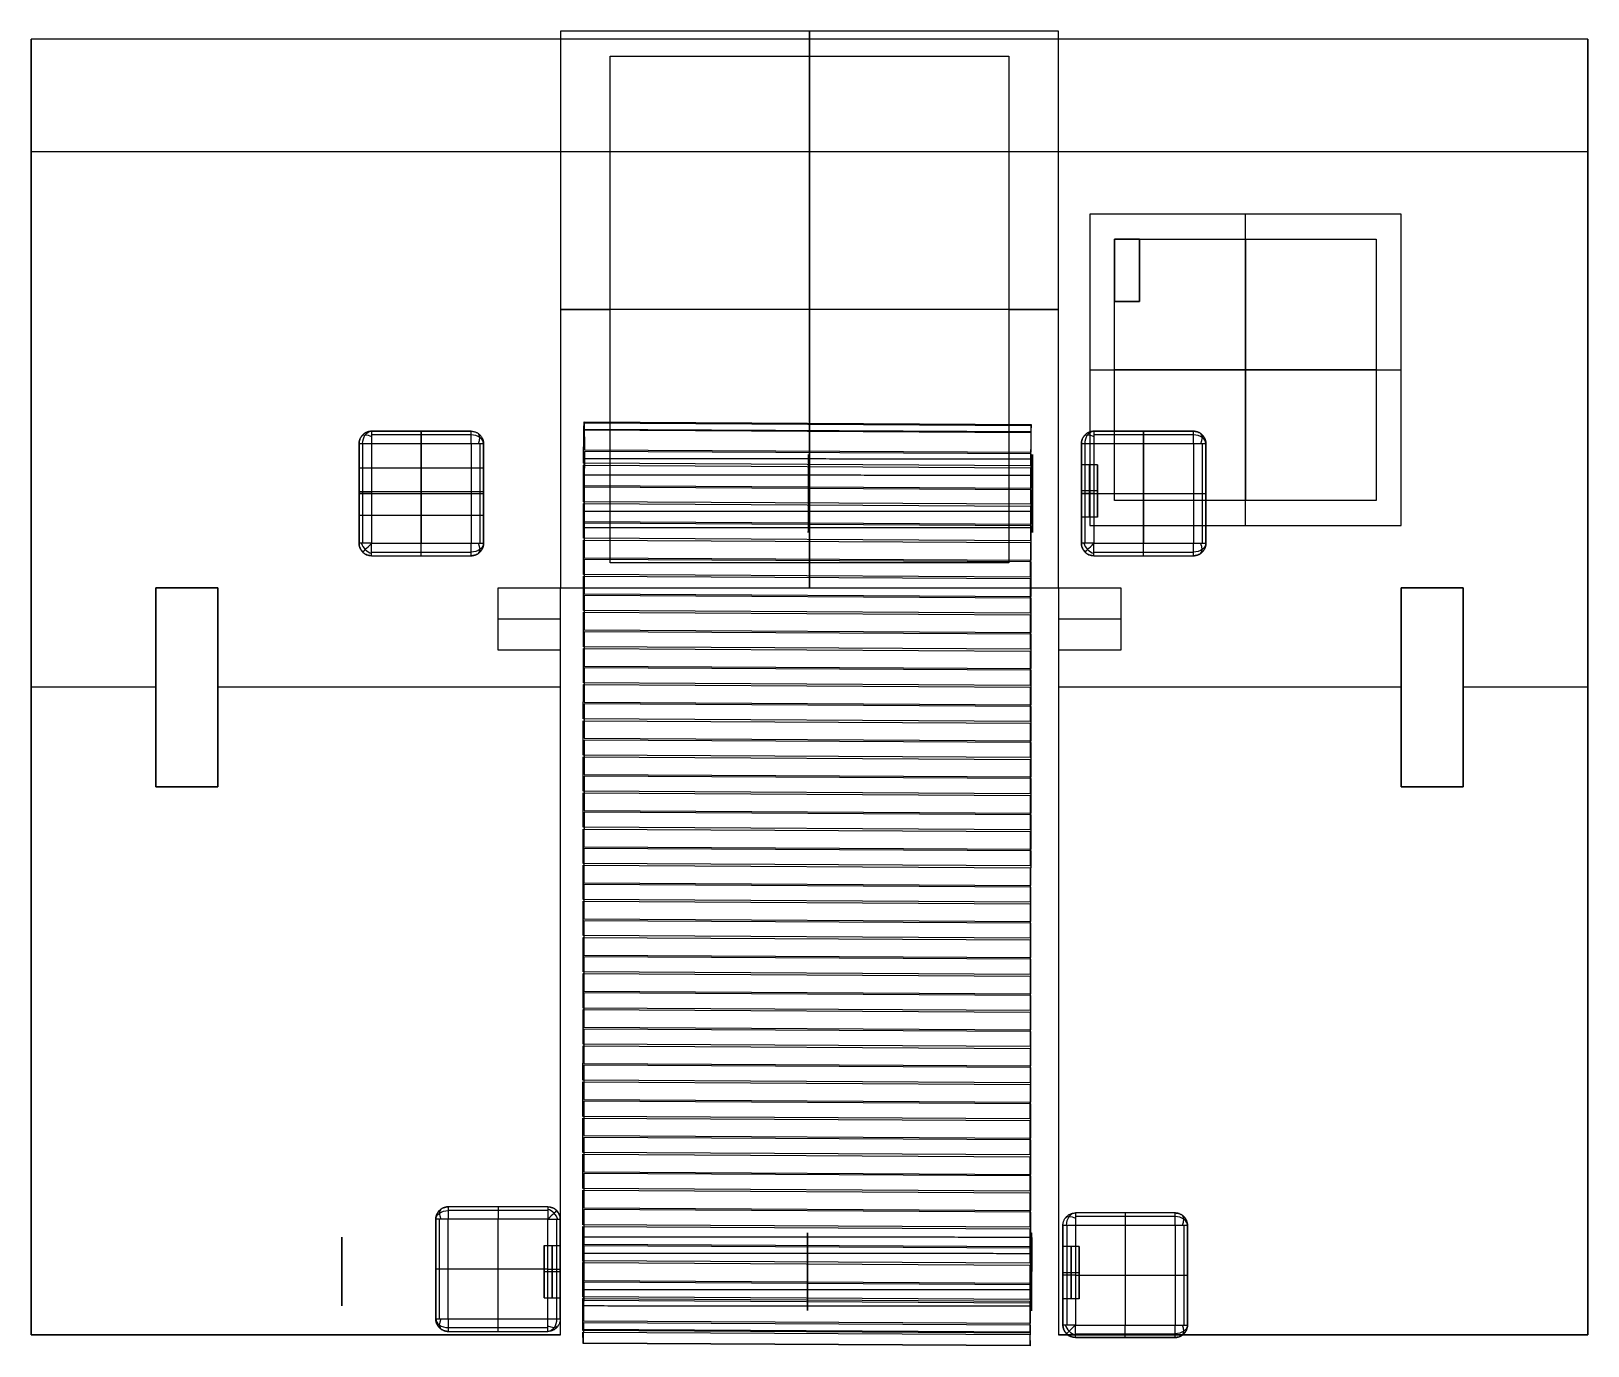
# Model space of a CAD drawing. Header units: millimetres. Extents: x -25 to 100, y -1 to 105.
import ezdxf

# ---------------------------------------------------------------- set-up
doc = ezdxf.new("R2010")
doc.units = ezdxf.units.MM
for name, color, linetype, true_color in [('Capa1', 1, 'Continuous', 0xff0000), ('Default', 7, 'Continuous', 0x000000), ('Layer 01', 7, 'Continuous', 0x000000), ('tachidou', 70, 'Continuous', 0x7fff00)]:
    doc.layers.add(name, color=color, linetype=linetype, true_color=true_color)

msp = doc.modelspace()

# ---------------------------------------------------------------- linework, layer by layer
at = {"layer": 'Capa1'}
for p, q in [((37.5, 60, 32), (37.5, 104.06, 32)), ((37.5, 60, 30), (37.5, 104.06, 30)), ((-25, 95.04, 30), (100, 95.04, 30)), ((85, 90, 42), (60, 90, 42)), ((60, 90, 42), (60, 65, 42)), ((72.5, 90, 32), (72.5, 90, 52)), ((72.5, 65, 32), (72.5, 90, 32)), ((72.5, 65, 52), (72.5, 90, 52)), ((85, 65, 42), (85, 90, 42)), ((62, 67, 42), (62, 88, 42)), ((62, 88, 42), (83, 88, 42)), ((72.5, 88, 50), (72.5, 88, 34)), ((72.5, 88, 50), (72.5, 67, 50)), ((72.5, 88, 34), (72.5, 67, 34)), ((83, 88, 42), (83, 67, 42)), ((60, 77.5, 32), (60, 77.5, 52)), ((60, 77.5, 32), (85, 77.5, 32)), ((60, 77.5, 52), (85, 77.5, 52)), ((62, 77.5, 50), (62, 77.5, 34)), ((83, 77.5, 50), (62, 77.5, 50)), ((83, 77.5, 34), (62, 77.5, 34)), ((83, 77.5, 50), (83, 77.5, 34)), ((85, 77.5, 32), (85, 77.5, 52)), ((19.41, 70.35, 68.69), (19.4, 64.82, 71.6)), ((55.41, 70.33, 68.74), (55.4, 64.8, 71.65)), ((19.41, 66.13, 67.38), (19.4, 69.04, 72.91)), ((55.41, 66.11, 67.43), (55.4, 69.02, 72.96)), ((83, 67, 42), (62, 67, 42)), ((72.5, 67, 50), (72.5, 67, 34)), ((60, 65, 42), (85, 65, 42)), ((72.5, 65, 32), (72.5, 65, 52)), ((12.5, 57.5, 32), (17.5, 57.5, 32)), ((57.5, 57.5, 32), (62.5, 57.5, 32)), ((-25, 52.03, 32), (-15, 52.03, 32)), ((-10, 52.03, 32), (17.5, 52.03, 32)), ((57.5, 52.03, 32), (85, 52.03, 32)), ((90, 52.03, 32), (100, 52.03, 32)), ((19.34, 7.85, 33.38), (19.33, 2.32, 36.29)), ((55.34, 7.83, 33.43), (55.33, 2.3, 36.34)), ((19.34, 3.63, 32.07), (19.33, 6.54, 37.6)), ((55.34, 3.61, 32.12), (55.33, 6.52, 37.65))]:
    msp.add_line(p, q, dxfattribs=at)
msp.add_lwpolyline([(57.5, 60), (57.5, 50)], dxfattribs=at)
at = {"layer": 'Capa1', "extrusion": (0.999999, -0.000563081, 0.001448)}
for points in [[(2.33, 36.26), (7.86, 33.35), (6.55, 37.57), (3.64, 32.04)], [(7.86, 33.35), (2.33, 36.26), (6.55, 37.57), (3.64, 32.04)]]:
    msp.add_lwpolyline(points, dxfattribs=at)
at = {"layer": 'Capa1'}
for points in [[(100, 104.06, 30), (37.5, 104.06, 30), (-25, 104.06, 30)], [(-25, 104.06, 30), (-25, 104.06, 31), (-25, 104.06, 32)], [(100, 104.06, 32), (37.5, 104.06, 32), (-25, 104.06, 32)], [(-25, 104.06, 32), (-25, 52.03, 32), (-25, 0, 32)], [(-25, 0, 30), (-25, 52.03, 30), (-25, 104.06, 30)], [(100, 104.06, 31), (37.5, 104.06, 31), (-25, 104.06, 31)], [(-25, 104.06, 31), (-25, 52.03, 31), (-25, 0, 31)], [(37.5, 104.06, 30), (37.5, 104.06, 31), (37.5, 104.06, 32)], [(100, 104.06, 30), (100, 104.06, 31), (100, 104.06, 32)], [(100, 0, 32), (100, 52.03, 32), (100, 104.06, 32)], [(100, 104.06, 30), (100, 52.03, 30), (100, 0, 30)], [(100, 0, 31), (100, 52.03, 31), (100, 104.06, 31)], [(85, 90, 32), (72.5, 90, 32), (60, 90, 32)], [(60, 90, 32), (60, 90, 42), (60, 90, 52)], [(85, 90, 52), (72.5, 90, 52), (60, 90, 52)], [(60, 90, 32), (60, 77.5, 32), (60, 65, 32)], [(60, 90, 52), (60, 77.5, 52), (60, 65, 52)], [(85, 65, 32), (85, 77.5, 32), (85, 90, 32)], [(85, 90, 32), (85, 90, 42), (85, 90, 52)], [(85, 65, 52), (85, 77.5, 52), (85, 90, 52)], [(62, 83, 50), (62, 85.5, 50), (62, 88, 50)], [(62, 88, 50), (62, 88, 51), (62, 88, 52)], [(62, 88, 50), (63, 88, 50), (64, 88, 50)], [(62, 88, 50), (62, 88, 42), (62, 88, 34)], [(62, 67, 34), (62, 77.5, 34), (62, 88, 34)], [(62, 88, 34), (72.5, 88, 34), (83, 88, 34)], [(62, 83, 52), (62, 85.5, 52), (62, 88, 52)], [(62, 88, 52), (63, 88, 52), (64, 88, 52)], [(62, 88, 51), (62, 85.5, 51), (62, 83, 51)], [(64, 88, 51), (63, 88, 51), (62, 88, 51)], [(63, 88, 50), (63, 88, 51), (63, 88, 52)], [(64, 83, 50), (64, 85.5, 50), (64, 88, 50)], [(64, 88, 50), (64, 88, 51), (64, 88, 52)], [(64, 88, 50), (73.5, 88, 50), (83, 88, 50)], [(64, 88, 52), (64, 85.5, 52), (64, 83, 52)], [(64, 83, 51), (64, 85.5, 51), (64, 88, 51)], [(83, 88, 50), (83, 77.5, 50), (83, 67, 50)], [(83, 88, 34), (83, 77.5, 34), (83, 67, 34)], [(83, 88, 50), (83, 88, 42), (83, 88, 34)], [(62, 85.5, 50), (62, 85.5, 51), (62, 85.5, 52)], [(64, 85.5, 50), (64, 85.5, 51), (64, 85.5, 52)], [(62, 83, 50), (62, 83, 51), (62, 83, 52)], [(62, 83, 50), (63, 83, 50), (64, 83, 50)], [(62, 67, 50), (62, 75, 50), (62, 83, 50)], [(64, 83, 52), (63, 83, 52), (62, 83, 52)], [(62, 83, 51), (63, 83, 51), (64, 83, 51)], [(63, 83, 50), (63, 83, 51), (63, 83, 52)], [(64, 83, 50), (64, 83, 51), (64, 83, 52)], [(55.41, 70.33, 68.74), (37.41, 70.34, 68.71), (19.41, 70.35, 68.69)], [(55.4, 69.02, 72.96), (37.4, 69.03, 72.94), (19.4, 69.04, 72.91)], [(83, 67, 50), (72.5, 67, 50), (62, 67, 50)], [(62, 67, 50), (62, 67, 42), (62, 67, 34)], [(83, 67, 34), (72.5, 67, 34), (62, 67, 34)], [(83, 67, 50), (83, 67, 42), (83, 67, 34)], [(55.41, 66.11, 67.43), (37.41, 66.12, 67.4), (19.41, 66.13, 67.38)], [(55.4, 64.8, 71.65), (37.4, 64.81, 71.63), (19.4, 64.82, 71.6)], [(60, 65, 32), (72.5, 65, 32), (85, 65, 32)], [(60, 65, 52), (72.5, 65, 52), (85, 65, 52)], [(60, 65, 32), (60, 65, 42), (60, 65, 52)], [(85, 65, 32), (85, 65, 42), (85, 65, 52)], [(17.5, 60, 30), (37.5, 60, 30), (57.5, 60, 30)], [(-15, 60, 30), (-15, 60, 31), (-15, 60, 32)], [(-10, 60, 30), (-12.5, 60, 30), (-15, 60, 30)], [(-15, 60, 30), (-15, 52, 30), (-15, 44, 30)], [(-15, 60, 32), (-12.5, 60, 32), (-10, 60, 32)], [(-15, 44, 32), (-15, 52, 32), (-15, 60, 32)], [(-12.5, 60, 30), (-12.5, 60, 31), (-12.5, 60, 32)], [(-10, 60, 30), (-10, 60, 31), (-10, 60, 32)], [(-10, 44, 30), (-10, 52, 30), (-10, 60, 30)], [(-10, 60, 32), (-10, 52, 32), (-10, 44, 32)], [(12.5, 60, 32), (15, 60, 32), (17.5, 60, 32)], [(12.5, 55, 32), (12.5, 57.5, 32), (12.5, 60, 32)], [(17.5, 55, 32), (17.5, 57.5, 32), (17.5, 60, 32)], [(17.5, 60, 32), (37.5, 60, 32), (57.5, 60, 32)], [(17.5, 60, 32), (17.5, 60, 31), (17.5, 60, 30)], [(17.5, 20, 30), (17.5, 40, 30), (17.5, 60, 30)], [(37.5, 60, 32), (37.5, 60, 31), (37.5, 60, 30)], [(57.5, 60, 32), (60, 60, 32), (62.5, 60, 32)], [(57.5, 60, 32), (57.5, 57.5, 32), (57.5, 55, 32)], [(57.5, 60, 32), (57.5, 60, 31), (57.5, 60, 30)], [(57.5, 60, 30), (57.5, 40, 30), (57.5, 20, 30)], [(62.5, 60, 32), (62.5, 57.5, 32), (62.5, 55, 32)], [(85, 60, 30), (85, 60, 31), (85, 60, 32)], [(85, 60, 32), (87.5, 60, 32), (90, 60, 32)], [(85, 44, 32), (85, 52, 32), (85, 60, 32)], [(90, 60, 30), (87.5, 60, 30), (85, 60, 30)], [(85, 60, 30), (85, 52, 30), (85, 44, 30)], [(87.5, 60, 30), (87.5, 60, 31), (87.5, 60, 32)], [(90, 60, 30), (90, 60, 31), (90, 60, 32)], [(90, 60, 32), (90, 52, 32), (90, 44, 32)], [(90, 44, 30), (90, 52, 30), (90, 60, 30)], [(17.5, 55, 32), (15, 55, 32), (12.5, 55, 32)], [(17.5, 20, 32), (17.5, 37.5, 32), (17.5, 55, 32)], [(62.5, 55, 32), (60, 55, 32), (57.5, 55, 32)], [(57.5, 55, 32), (57.5, 37.5, 32), (57.5, 20, 32)], [(-25, 52.03, 30), (-25, 52.03, 31), (-25, 52.03, 32)], [(-15, 52, 30), (-15, 52, 31), (-15, 52, 32)], [(-10, 52, 30), (-10, 52, 31), (-10, 52, 32)], [(85, 52, 30), (85, 52, 31), (85, 52, 32)], [(90, 52, 30), (90, 52, 31), (90, 52, 32)], [(100, 52.03, 30), (100, 52.03, 31), (100, 52.03, 32)], [(-15, 44, 30), (-15, 44, 31), (-15, 44, 32)], [(-15, 44, 30), (-12.5, 44, 30), (-10, 44, 30)], [(-10, 44, 32), (-12.5, 44, 32), (-15, 44, 32)], [(-12.5, 44, 30), (-12.5, 44, 31), (-12.5, 44, 32)], [(-10, 44, 30), (-10, 44, 31), (-10, 44, 32)], [(85, 44, 30), (85, 44, 31), (85, 44, 32)], [(90, 44, 32), (87.5, 44, 32), (85, 44, 32)], [(85, 44, 30), (87.5, 44, 30), (90, 44, 30)], [(87.5, 44, 30), (87.5, 44, 31), (87.5, 44, 32)], [(90, 44, 30), (90, 44, 31), (90, 44, 32)], [(17.5, 30, 32), (17.5, 30, 31), (17.5, 30, 30)], [(57.5, 30, 32), (57.5, 30, 31), (57.5, 30, 30)], [(17.5, 15, 32), (17.5, 17.5, 32), (17.5, 20, 32)], [(17.5, 15, 30), (17.5, 17.5, 30), (17.5, 20, 30)], [(57.5, 20, 32), (57.5, 17.5, 32), (57.5, 15, 32)], [(57.5, 20, 30), (57.5, 17.5, 30), (57.5, 15, 30)], [(17.5, 0, 32), (17.5, 7.5, 32), (17.5, 15, 32)], [(17.5, 0, 30), (17.5, 7.5, 30), (17.5, 15, 30)], [(57.5, 15, 32), (57.5, 7.5, 32), (57.5, 0, 32)], [(57.5, 15, 30), (57.5, 7.5, 30), (57.5, 0, 30)], [(55.34, 7.83, 33.43), (37.34, 7.84, 33.4), (19.34, 7.85, 33.38)], [(55.33, 6.52, 37.65), (37.33, 6.53, 37.63), (19.33, 6.54, 37.6)], [(55.34, 3.61, 32.12), (37.34, 3.62, 32.1), (19.34, 3.63, 32.07)], [(55.33, 2.3, 36.34), (37.33, 2.31, 36.32), (19.33, 2.32, 36.29)], [(-25, 0, 32), (-3.75, 0, 32), (17.5, 0, 32)], [(-25, 0, 30), (-25, 0, 31), (-25, 0, 32)], [(17.5, 0, 30), (-3.75, 0, 30), (-25, 0, 30)], [(-25, 0, 31), (-3.75, 0, 31), (17.5, 0, 31)], [(17.5, 0, 32), (17.5, 0, 31), (17.5, 0, 30)], [(57.5, 0, 32), (57.5, 0, 31), (57.5, 0, 30)], [(57.5, 0, 32), (78.75, 0, 32), (100, 0, 32)], [(100, 0, 30), (78.75, 0, 30), (57.5, 0, 30)], [(57.5, 0, 31), (78.75, 0, 31), (100, 0, 31)], [(100, 0, 30), (100, 0, 31), (100, 0, 32)]]:
    msp.add_open_spline(points, degree=2, dxfattribs=at)
for points in [[(19.4, 64.82, 71.6), (19.4, 66.28, 74.37), (19.4, 69.04, 72.91), (19.41, 71.81, 71.45), (19.41, 70.35, 68.69), (19.41, 68.89, 65.92), (19.41, 66.13, 67.38), (19.41, 63.36, 68.84), (19.4, 64.82, 71.6)], [(37.4, 64.81, 71.63), (37.4, 66.27, 74.39), (37.4, 69.03, 72.94), (37.41, 71.8, 71.48), (37.41, 70.34, 68.71), (37.41, 68.88, 65.95), (37.41, 66.12, 67.4), (37.41, 63.35, 68.86), (37.4, 64.81, 71.63)], [(55.4, 64.8, 71.65), (55.4, 66.26, 74.42), (55.4, 69.02, 72.96), (55.41, 71.79, 71.5), (55.41, 70.33, 68.74), (55.41, 68.87, 65.97), (55.41, 66.11, 67.43), (55.41, 63.34, 68.89), (55.4, 64.8, 71.65)], [(19.33, 2.32, 36.29), (19.33, 3.77, 39.06), (19.33, 6.54, 37.6), (19.34, 9.31, 36.14), (19.34, 7.85, 33.38), (19.34, 6.39, 30.61), (19.34, 3.63, 32.07), (19.34, 0.86, 33.53), (19.33, 2.32, 36.29)], [(37.33, 2.31, 36.32), (37.33, 3.76, 39.08), (37.33, 6.53, 37.63), (37.34, 9.3, 36.17), (37.34, 7.84, 33.4), (37.34, 6.38, 30.64), (37.34, 3.62, 32.1), (37.34, 0.85, 33.55), (37.33, 2.31, 36.32)], [(55.33, 2.3, 36.34), (55.33, 3.75, 39.11), (55.33, 6.52, 37.65), (55.34, 9.29, 36.2), (55.34, 7.83, 33.43), (55.34, 6.37, 30.66), (55.34, 3.61, 32.12), (55.34, 0.84, 33.58), (55.33, 2.3, 36.34)]]:
    msp.add_rational_spline(points, [1, 0.707106781187, 1, 0.707106781187, 1, 0.707106781187, 1, 0.707106781187, 1], degree=2, knots=[0, 0, 0, 5.183628, 5.183628, 10.367256, 10.367256, 15.550884, 15.550884, 20.734512, 20.734512, 20.734512], dxfattribs=at)
at = {"layer": 'Default'}
for p, q in [((2.33, 72.57, 52.64), (10.33, 72.57, 52.64)), ((6.33, 72.57, 31.14), (6.33, 72.57, 74.14)), ((60.33, 72.57, 52.64), (68.33, 72.57, 52.64)), ((64.33, 72.57, 52), (64.33, 72.57, 74.14)), ((64.33, 72.57, 31.14), (64.33, 72.57, 32)), ((1.33, 71.57, 74.14), (1.33, 63.57, 74.14)), ((1.33, 63.57, 52.64), (1.33, 71.57, 52.64)), ((11.33, 71.57, 74.14), (11.33, 63.57, 74.14)), ((11.33, 63.57, 52.64), (11.33, 71.57, 52.64)), ((59.33, 71.57, 74.14), (59.33, 63.57, 74.14)), ((59.33, 63.57, 52.64), (59.33, 71.57, 52.64)), ((69.33, 71.57, 74.14), (69.33, 63.57, 74.14)), ((69.33, 63.57, 52.64), (69.33, 71.57, 52.64)), ((1.33, 70.67, 70.14), (1.33, 69.61, 70.14)), ((11.33, 70.47, 70.34), (11.33, 69.6, 70.34)), ((59.33, 70.67, 70.14), (59.33, 69.87, 70.14)), ((69.33, 70.47, 70.34), (69.33, 64.67, 70.34)), ((60.63, 69.87, 70.14), (60.63, 65.67, 70.14)), ((1.33, 67.77, 73.04), (1.33, 67.77, 72.04)), ((1.33, 67.77, 68.24), (1.33, 67.77, 67.24)), ((1.33, 67.57, 74.14), (1.33, 67.57, 73.04)), ((1.33, 67.57, 67.25), (1.33, 67.57, 31.14)), ((11.33, 67.57, 74.14), (11.33, 67.57, 73.24)), ((11.33, 67.57, 67.44), (11.33, 67.57, 31.14)), ((11.33, 67.57, 73.24), (11.33, 67.57, 72.04)), ((11.33, 67.57, 68.25), (11.33, 67.57, 67.44)), ((59.33, 67.77, 73.04), (59.33, 67.77, 72.24)), ((59.33, 67.77, 68.04), (59.33, 67.77, 67.24)), ((59.33, 67.57, 74.14), (59.33, 67.57, 73.04)), ((59.33, 67.57, 67.25), (59.33, 67.57, 31.14)), ((60.63, 67.77, 72.24), (60.63, 67.77, 68.04)), ((69.33, 67.57, 74.14), (69.33, 67.57, 73.24)), ((69.33, 67.57, 67.44), (69.33, 67.57, 52)), ((69.33, 67.57, 32), (69.33, 67.57, 31.14)), ((69.33, 67.57, 73.24), (69.33, 67.57, 67.44)), ((1.33, 65.81, 70.14), (1.33, 64.87, 70.14)), ((11.33, 65.82, 70.34), (11.33, 64.67, 70.34)), ((59.33, 65.67, 70.14), (59.33, 64.87, 70.14)), ((2.33, 62.57, 52.64), (10.33, 62.57, 52.64)), ((6.33, 62.57, 74.14), (6.33, 62.57, 31.14)), ((60.33, 62.57, 52.64), (68.33, 62.57, 52.64)), ((64.33, 62.57, 74.14), (64.33, 62.57, 31.14)), ((12.49, 10.28, 38.83), (12.49, 10.28, 30)), ((7.49, 1.28, 38.83), (7.49, 9.28, 38.83)), ((17.49, 1.28, 38.83), (17.49, 9.28, 38.83)), ((57.85, 8.79, 38.9), (57.85, 0.79, 38.9)), ((62.85, 9.79, 30), (62.85, 9.79, 38.9)), ((67.85, 8.79, 38.9), (67.85, 0.79, 38.9)), ((7.49, 2.38, 35.03), (7.49, 8.18, 35.03)), ((17.49, 7.18, 34.83), (17.49, 7.98, 34.83)), ((57.85, 7.89, 34.9), (57.85, 7.09, 34.9)), ((67.85, 7.69, 35.1), (67.85, 1.89, 35.1)), ((16.19, 2.98, 34.83), (16.19, 7.18, 34.83)), ((59.15, 7.09, 34.9), (59.15, 2.89, 34.9)), ((7.49, 5.28, 38.83), (7.49, 5.28, 37.93)), ((7.49, 5.28, 32.13), (7.49, 5.28, 30)), ((7.49, 5.28, 37.93), (7.49, 5.28, 32.13)), ((16.19, 5.08, 36.93), (16.19, 5.08, 32.73)), ((17.49, 5.28, 38.83), (17.49, 5.28, 37.73)), ((17.49, 5.28, 31.94), (17.49, 5.28, 30)), ((17.49, 5.08, 37.73), (17.49, 5.08, 36.93)), ((17.49, 5.08, 32.73), (17.49, 5.08, 31.93)), ((57.85, 4.99, 37.8), (57.85, 4.99, 37)), ((57.85, 4.99, 32.8), (57.85, 4.99, 32)), ((57.85, 4.79, 38.9), (57.85, 4.79, 37.79)), ((57.85, 4.79, 32), (57.85, 4.79, 30)), ((59.15, 4.99, 37), (59.15, 4.99, 32.8)), ((67.85, 4.79, 38.9), (67.85, 4.79, 38)), ((67.85, 4.79, 32.2), (67.85, 4.79, 30)), ((67.85, 4.79, 38), (67.85, 4.79, 32.2)), ((17.49, 2.18, 34.83), (17.49, 2.98, 34.83)), ((57.85, 2.89, 34.9), (57.85, 2.09, 34.9)), ((12.49, 0.28, 30), (12.49, 0.28, 38.83)), ((62.85, -0.21, 38.9), (62.85, -0.21, 30))]:
    msp.add_line(p, q, dxfattribs=at)
at = {"layer": 'Default', "extrusion": (-0.707107, 0, -0.707107)}
for centre in [(-71.57, 50.78, -54.07), (-71.57, 9.77, -95.09), (-8.79, -14.11, -69.12)]:
    msp.add_arc(centre, 1, 90, 180, dxfattribs=at)
at = {"layer": 'Default', "extrusion": (-1, 2.46519e-32, 1.59595e-16)}
for centre in [(-71.57, 74.14, -10.33), (-71.57, 74.14, -68.33)]:
    msp.add_arc(centre, 1, 90, 180, dxfattribs=at)
at = {"layer": 'Default', "extrusion": (-2.22045e-16, -1, 2.22045e-16)}
msp.add_arc((2.33, 74.14, -71.57), 1, 90, 180, dxfattribs=at)
at = {"layer": 'Default', "extrusion": (0.503912, 0.701531, -0.503912)}
for centre in [(39.86, 94.02, 14.02), (-7.25, 111.07, 43.24), (-42.67, 54.5, 16.23)]:
    msp.add_arc(centre, 1, 0.0045, 70.0972, dxfattribs=at)
at = {"layer": 'Default', "extrusion": (0, -0.707107, 0.707107)}
for centre in [(10.33, 103.03, 1.82), (68.33, 103.03, 1.82), (66.85, 33.72, 21.29)]:
    msp.add_arc(centre, 1, 0, 90, dxfattribs=at)
at = {"layer": 'Default', "extrusion": (-0.701531, 0.503912, 0.503912)}
for centre in [(-64.15, 47.23, 66.18), (-97.99, 70.97, 25.49), (-46.15, 58.37, -22.87)]:
    msp.add_arc(centre, 1, 109.9028, 179.9955, dxfattribs=at)
at = {"layer": 'Default', "extrusion": (1.11022e-15, -1, 2.22045e-16)}
for centre in [(60.33, 74.14, -71.57), (58.85, 38.9, -8.79)]:
    msp.add_arc(centre, 1, 90, 180, dxfattribs=at)
at = {"layer": 'Default'}
for centre, start, end in [((2.33, 63.57, 74.14), 180, 270), ((60.33, 63.57, 74.14), 180, 270), ((16.49, 9.28, 38.83), 0, 90), ((58.85, 0.79, 38.9), 180, 270)]:
    msp.add_arc(centre, 1, start, end, dxfattribs=at)
at = {"layer": 'Default', "extrusion": (0.503912, 0.503912, 0.701531)}
for centre in [(43.3, 20.15, 85.22), (2.29, -8.62, 114.45), (-41.05, -1.87, 57.34)]:
    msp.add_arc(centre, 1, 54.9537, 125.0463, dxfattribs=at)
at = {"layer": 'Default', "extrusion": (-0.707107, 0.707107, 0)}
for centre in [(-46.59, 74.14, 43.3), (-87.61, 74.14, 2.29), (-42.18, 38.9, -41.05)]:
    msp.add_arc(centre, 1, 0, 90, dxfattribs=at)
at = {"layer": 'Default', "extrusion": (-1, -5.7932e-30, 1.77636e-15)}
msp.add_arc((-63.57, 74.14, -10.33), 1, 0, 90, dxfattribs=at)
at = {"layer": 'Default', "extrusion": (0, -0.707107, -0.707107)}
for centre in [(10.33, 7.48, -97.38), (68.33, 7.48, -97.38), (66.85, 26.94, -28.07)]:
    msp.add_arc(centre, 1, 0, 90, dxfattribs=at)
at = {"layer": 'Default', "extrusion": (-0.701531, -0.503912, 0.503912)}
for centre in [(-45.6, 86.96, -1.92), (-11.77, 110.69, -42.6), (38.36, 61.19, -27.7)]:
    msp.add_arc(centre, 1, 0.0045, 70.0972, dxfattribs=at)
at = {"layer": 'Default', "extrusion": (-1, 5.1769e-31, -5.1769e-31)}
msp.add_arc((-63.57, 74.14, -68.33), 1, 0, 90, dxfattribs=at)
at = {"layer": 'Default', "extrusion": (0.701531, 0.503912, 0.503912)}
msp.add_arc((2.59, 27.34, 30.2), 1, 0.0045, 70.0972, dxfattribs=at)
at = {"layer": 'Default', "extrusion": (1, -5.1769e-31, 0)}
msp.add_arc((9.28, 38.83, 8.49), 1, 0, 90, dxfattribs=at)
at = {"layer": 'Default', "extrusion": (-0.503912, -0.503912, 0.701531)}
msp.add_arc((5.1, 40.46, 14.26), 1, 54.9537, 125.0463, dxfattribs=at)
at = {"layer": 'Default', "extrusion": (0, 0.707107, -0.707107)}
msp.add_arc((-8.49, 34.02, -20.9), 1, 0, 90, dxfattribs=at)
at = {"layer": 'Default', "extrusion": (0.707107, -0.707107, 0)}
msp.add_arc((18.22, 38.83, 5.1), 1, 0, 90, dxfattribs=at)
at = {"layer": 'Default', "extrusion": (-1, 1.59595e-16, 1.59595e-16)}
msp.add_arc((-8.79, 38.9, -66.85), 1, 90, 180, dxfattribs=at)
at = {"layer": 'Default', "extrusion": (0, 0.707107, 0.707107)}
msp.add_arc((-8.49, 26.55, 28.37), 1, 0, 90, dxfattribs=at)
at = {"layer": 'Default', "extrusion": (0.701531, -0.503912, 0.503912)}
msp.add_arc((5.99, 30.45, 24.88), 1, 109.9028, 179.9955, dxfattribs=at)
at = {"layer": 'Default', "extrusion": (1, -1.59595e-16, 1.59595e-16)}
msp.add_arc((1.28, 38.83, 8.49), 1, 90, 180, dxfattribs=at)
at = {"layer": 'Default', "extrusion": (-8.88178e-16, 1, 2.22045e-16)}
msp.add_arc((-16.49, 38.83, 1.28), 1, 90, 180, dxfattribs=at)
at = {"layer": 'Default', "extrusion": (0.707107, 0, -0.707107)}
msp.add_arc((1.28, 39.12, -15.8), 1, 90, 180, dxfattribs=at)
at = {"layer": 'Default', "extrusion": (-0.503912, -0.701531, -0.503912)}
msp.add_arc((12.64, 28.17, -28.78), 1, 0.0045, 70.0972, dxfattribs=at)
at = {"layer": 'Default', "extrusion": (-1, 5.1769e-31, 0)}
msp.add_arc((-0.79, 38.9, -66.85), 1, 0, 90, dxfattribs=at)
at = {"layer": 'Default'}
for points, weights in [([(1.33, 71.57, 31.14), (1.33, 72.57, 31.14), (2.33, 72.57, 31.14)], [1, 0.707106781187, 1]), ([(1.33, 71.57, 74.14), (1.33, 72.57, 74.14), (2.33, 72.57, 74.14)], [1, 0.707106781187, 1]), ([(2.33, 72.57, 52.64), (1.33, 72.57, 52.64), (1.33, 71.57, 52.64)], [1, 0.707106781187, 1]), ([(2.33, 72.57, 74.14), (2.33, 72.57, 75.14), (2.33, 71.57, 75.14)], [1, 0.707106781187, 1]), ([(6.33, 72.57, 74.14), (6.33, 72.57, 75.14), (6.33, 71.57, 75.14)], [1, 0.707106781187, 1]), ([(10.33, 72.57, 31.14), (11.33, 72.57, 31.14), (11.33, 71.57, 31.14)], [1, 0.707106781187, 1]), ([(10.33, 72.57, 74.14), (11.33, 72.57, 74.14), (11.33, 71.57, 74.14)], [1, 0.707106781187, 1]), ([(10.33, 72.57, 52.64), (11.33, 72.57, 52.64), (11.33, 71.57, 52.64)], [1, 0.707106781187, 1]), ([(59.33, 71.57, 31.14), (59.33, 72.57, 31.14), (60.33, 72.57, 31.14)], [1, 0.707106781187, 1]), ([(59.33, 71.57, 74.14), (59.33, 72.57, 74.14), (60.33, 72.57, 74.14)], [1, 0.707106781187, 1]), ([(60.33, 72.57, 52.64), (59.33, 72.57, 52.64), (59.33, 71.57, 52.64)], [1, 0.707106781187, 1]), ([(60, 72.51, 32), (60.16, 72.57, 32), (60.33, 72.57, 32)], [1, 0.986077679066, 1]), ([(60, 72.51, 52), (60.16, 72.57, 52), (60.33, 72.57, 52)], [1, 0.986077679066, 1]), ([(60.33, 72.57, 74.14), (60.33, 72.57, 75.14), (60.33, 71.57, 75.14)], [1, 0.707106781187, 1]), ([(64.33, 72.57, 74.14), (64.33, 72.57, 75.14), (64.33, 71.57, 75.14)], [1, 0.707106781187, 1]), ([(68.33, 72.57, 31.14), (69.33, 72.57, 31.14), (69.33, 71.57, 31.14)], [1, 0.707106781187, 1]), ([(68.33, 72.57, 74.14), (69.33, 72.57, 74.14), (69.33, 71.57, 74.14)], [1, 0.707106781187, 1]), ([(69.33, 71.57, 32), (69.33, 72.57, 32), (68.33, 72.57, 32)], [1, 0.707106781187, 1]), ([(69.33, 71.57, 52), (69.33, 72.57, 52), (68.33, 72.57, 52)], [1, 0.707106781187, 1]), ([(68.33, 72.57, 52.64), (69.33, 72.57, 52.64), (69.33, 71.57, 52.64)], [1, 0.707106781187, 1]), ([(11.33, 71.57, 74.14), (11.33, 71.57, 75.14), (10.33, 71.57, 75.14)], [1, 0.707106781187, 1]), ([(69.33, 71.57, 74.14), (69.33, 71.57, 75.14), (68.33, 71.57, 75.14)], [1, 0.707106781187, 1]), ([(1.33, 67.77, 67.24), (1.33, 64.87, 67.24), (1.33, 64.87, 70.14)], [1, 0.707106781187, 1]), ([(2.33, 67.57, 75.14), (1.33, 67.57, 75.14), (1.33, 67.57, 74.14)], [1, 0.707106781187, 1]), ([(10.33, 67.57, 75.14), (11.33, 67.57, 75.14), (11.33, 67.57, 74.14)], [1, 0.707106781187, 1]), ([(59.33, 67.77, 67.24), (59.33, 64.87, 67.24), (59.33, 64.87, 70.14)], [1, 0.707106781187, 1]), ([(60.33, 67.57, 75.14), (59.33, 67.57, 75.14), (59.33, 67.57, 74.14)], [1, 0.707106781187, 1]), ([(68.33, 67.57, 75.14), (69.33, 67.57, 75.14), (69.33, 67.57, 74.14)], [1, 0.707106781187, 1]), ([(2.33, 62.57, 31.14), (1.33, 62.57, 31.14), (1.33, 63.57, 31.14)], [1, 0.707106781187, 1]), ([(2.33, 63.57, 75.14), (1.33, 63.57, 75.14), (1.33, 63.57, 74.14)], [1, 0.707106781187, 1]), ([(2.33, 62.57, 52.64), (1.33, 62.57, 52.64), (1.33, 63.57, 52.64)], [1, 0.707106781187, 1]), ([(2.33, 62.57, 74.14), (2.33, 62.57, 75.14), (2.33, 63.57, 75.14)], [1, 0.707106781187, 1]), ([(6.33, 62.57, 74.14), (6.33, 62.57, 75.14), (6.33, 63.57, 75.14)], [1, 0.707106781187, 1]), ([(11.33, 63.57, 31.14), (11.33, 62.57, 31.14), (10.33, 62.57, 31.14)], [1, 0.707106781187, 1]), ([(11.33, 63.57, 74.14), (11.33, 62.57, 74.14), (10.33, 62.57, 74.14)], [1, 0.707106781187, 1]), ([(10.33, 63.57, 75.14), (11.33, 63.57, 75.14), (11.33, 63.57, 74.14)], [1, 0.707106781187, 1]), ([(10.33, 62.57, 52.64), (11.33, 62.57, 52.64), (11.33, 63.57, 52.64)], [1, 0.707106781187, 1]), ([(60.33, 62.57, 31.14), (59.33, 62.57, 31.14), (59.33, 63.57, 31.14)], [1, 0.707106781187, 1]), ([(60.33, 63.57, 75.14), (59.33, 63.57, 75.14), (59.33, 63.57, 74.14)], [1, 0.707106781187, 1]), ([(60.33, 62.57, 52.64), (59.33, 62.57, 52.64), (59.33, 63.57, 52.64)], [1, 0.707106781187, 1]), ([(60.33, 62.57, 74.14), (60.33, 62.57, 75.14), (60.33, 63.57, 75.14)], [1, 0.707106781187, 1]), ([(64.33, 62.57, 74.14), (64.33, 62.57, 75.14), (64.33, 63.57, 75.14)], [1, 0.707106781187, 1]), ([(69.33, 63.57, 31.14), (69.33, 62.57, 31.14), (68.33, 62.57, 31.14)], [1, 0.707106781187, 1]), ([(69.33, 63.57, 74.14), (69.33, 62.57, 74.14), (68.33, 62.57, 74.14)], [1, 0.707106781187, 1]), ([(68.33, 63.57, 75.14), (69.33, 63.57, 75.14), (69.33, 63.57, 74.14)], [1, 0.707106781187, 1]), ([(68.33, 62.57, 52.64), (69.33, 62.57, 52.64), (69.33, 63.57, 52.64)], [1, 0.707106781187, 1]), ([(7.49, 9.28, 38.83), (7.49, 10.28, 38.83), (8.49, 10.28, 38.83)], [1, 0.707106781187, 1]), ([(8.49, 10.28, 30), (7.49, 10.28, 30), (7.49, 9.28, 30)], [1, 0.707106781187, 1]), ([(12.49, 10.28, 38.83), (12.49, 10.28, 39.83), (12.49, 9.28, 39.83)], [1, 0.707106781187, 1]), ([(16.49, 10.28, 38.83), (16.49, 10.28, 39.83), (16.49, 9.28, 39.83)], [1, 0.707106781187, 1]), ([(16.49, 10.28, 30), (17.49, 10.28, 30), (17.49, 9.28, 30)], [1, 0.707106781187, 1]), ([(8.49, 9.28, 39.83), (7.49, 9.28, 39.83), (7.49, 9.28, 38.83)], [1, 0.707106781187, 1]), ([(16.49, 9.28, 39.83), (17.49, 9.28, 39.83), (17.49, 9.28, 38.83)], [1, 0.707106781187, 1]), ([(57.85, 8.79, 38.9), (57.85, 9.79, 38.9), (58.85, 9.79, 38.9)], [1, 0.707106781187, 1]), ([(57.85, 8.79, 30), (57.85, 9.79, 30), (58.85, 9.79, 30)], [1, 0.707106781187, 1]), ([(58.85, 9.79, 38.9), (58.85, 9.79, 39.9), (58.85, 8.79, 39.9)], [1, 0.707106781187, 1]), ([(62.85, 9.79, 38.9), (62.85, 9.79, 39.9), (62.85, 8.79, 39.9)], [1, 0.707106781187, 1]), ([(66.85, 9.79, 38.9), (67.85, 9.79, 38.9), (67.85, 8.79, 38.9)], [1, 0.707106781187, 1]), ([(67.85, 8.79, 30), (67.85, 9.79, 30), (66.85, 9.79, 30)], [1, 0.707106781187, 1]), ([(67.85, 8.79, 38.9), (67.85, 8.79, 39.9), (66.85, 8.79, 39.9)], [1, 0.707106781187, 1]), ([(17.49, 5.08, 31.93), (17.49, 7.98, 31.93), (17.49, 7.98, 34.83)], [1, 0.707106781187, 1]), ([(8.49, 5.28, 39.83), (7.49, 5.28, 39.83), (7.49, 5.28, 38.83)], [1, 0.707106781187, 1]), ([(16.49, 5.28, 39.83), (17.49, 5.28, 39.83), (17.49, 5.28, 38.83)], [1, 0.707106781187, 1]), ([(57.85, 4.99, 32), (57.85, 2.09, 32), (57.85, 2.09, 34.9)], [1, 0.707106781187, 1]), ([(58.85, 4.79, 39.9), (57.85, 4.79, 39.9), (57.85, 4.79, 38.9)], [1, 0.707106781187, 1]), ([(66.85, 4.79, 39.9), (67.85, 4.79, 39.9), (67.85, 4.79, 38.9)], [1, 0.707106781187, 1]), ([(8.49, 0.28, 38.83), (7.49, 0.28, 38.83), (7.49, 1.28, 38.83)], [1, 0.707106781187, 1]), ([(7.49, 1.28, 38.83), (7.49, 1.28, 39.83), (8.49, 1.28, 39.83)], [1, 0.707106781187, 1]), ([(7.49, 1.28, 30), (7.49, 0.28, 30), (8.49, 0.28, 30)], [1, 0.707106781187, 1]), ([(12.49, 0.28, 38.83), (12.49, 0.28, 39.83), (12.49, 1.28, 39.83)], [1, 0.707106781187, 1]), ([(17.49, 1.28, 38.83), (17.49, 0.28, 38.83), (16.49, 0.28, 38.83)], [1, 0.707106781187, 1]), ([(16.49, 0.28, 38.83), (16.49, 0.28, 39.83), (16.49, 1.28, 39.83)], [1, 0.707106781187, 1]), ([(17.49, 1.28, 30), (17.49, 0.28, 30), (16.49, 0.28, 30)], [1, 0.707106781187, 1]), ([(58.85, 0.79, 39.9), (57.85, 0.79, 39.9), (57.85, 0.79, 38.9)], [1, 0.707106781187, 1]), ([(58.25, 0, 30), (57.85, 0.3, 30), (57.85, 0.79, 30)], [1, 0.896334481204, 1]), ([(58.85, -0.21, 30), (58.52, -0.21, 30), (58.25, 0, 30)], [1, 0.947320136678, 1]), ([(58.85, -0.21, 38.9), (58.85, -0.21, 39.9), (58.85, 0.79, 39.9)], [1, 0.707106781187, 1]), ([(62.85, -0.21, 38.9), (62.85, -0.21, 39.9), (62.85, 0.79, 39.9)], [1, 0.707106781187, 1]), ([(67.85, 0.79, 38.9), (67.85, -0.21, 38.9), (66.85, -0.21, 38.9)], [1, 0.707106781187, 1]), ([(66.85, 0.79, 39.9), (67.85, 0.79, 39.9), (67.85, 0.79, 38.9)], [1, 0.707106781187, 1]), ([(66.85, -0.21, 30), (67.19, -0.21, 30), (67.46, 0, 30)], [1, 0.947320136678, 1]), ([(67.46, 0, 30), (67.85, 0.3, 30), (67.85, 0.79, 30)], [1, 0.896334481204, 1])]:
    msp.add_rational_spline(points, weights, degree=2, dxfattribs=at)
for points in [[(2.33, 72.57, 31.14), (6.33, 72.57, 31.14), (10.33, 72.57, 31.14)], [(10.33, 72.57, 74.14), (6.33, 72.57, 74.14), (2.33, 72.57, 74.14)], [(2.33, 72.57, 31.14), (2.33, 72.57, 52.64), (2.33, 72.57, 74.14)], [(6.33, 62.57, 31.14), (6.33, 67.57, 31.14), (6.33, 72.57, 31.14)], [(10.33, 72.57, 31.14), (10.33, 72.57, 52.64), (10.33, 72.57, 74.14)], [(60, 72.51, 32), (60, 72.51, 42), (60, 72.51, 52)], [(60, 72.51, 32), (60, 68.76, 32), (60, 65, 32)], [(60, 72.51, 52), (60, 68.76, 52), (60, 65, 52)], [(60, 72.51, 42), (60, 68.76, 42), (60, 65, 42)], [(60.33, 72.57, 31.14), (64.33, 72.57, 31.14), (68.33, 72.57, 31.14)], [(68.33, 72.57, 74.14), (64.33, 72.57, 74.14), (60.33, 72.57, 74.14)], [(60.33, 72.57, 31.14), (60.33, 72.57, 31.57), (60.33, 72.57, 32)], [(68.33, 72.57, 32), (64.33, 72.57, 32), (60.33, 72.57, 32)], [(68.33, 72.57, 52), (64.33, 72.57, 52), (60.33, 72.57, 52)], [(60.33, 72.57, 52), (60.33, 72.57, 63.07), (60.33, 72.57, 74.14)], [(64.33, 62.57, 31.14), (64.33, 67.57, 31.14), (64.33, 72.57, 31.14)], [(68.33, 72.57, 31.14), (68.33, 72.57, 31.57), (68.33, 72.57, 32)], [(68.33, 72.57, 52), (68.33, 72.57, 63.07), (68.33, 72.57, 74.14)], [(1.33, 63.57, 31.14), (1.33, 67.57, 31.14), (1.33, 71.57, 31.14)], [(1.33, 71.57, 31.14), (1.33, 71.57, 52.64), (1.33, 71.57, 74.14)], [(1.62, 72.27, 31.14), (1.62, 72.27, 52.64), (1.62, 72.27, 74.14)], [(1.62, 71.57, 74.85), (1.62, 67.57, 74.85), (1.62, 63.57, 74.85)], [(10.33, 72.27, 74.85), (6.33, 72.27, 74.85), (2.33, 72.27, 74.85)], [(10.33, 71.57, 75.14), (6.33, 71.57, 75.14), (2.33, 71.57, 75.14)], [(2.33, 71.57, 75.14), (2.33, 67.57, 75.14), (2.33, 63.57, 75.14)], [(6.33, 71.57, 75.14), (6.33, 67.57, 75.14), (6.33, 63.57, 75.14)], [(10.33, 71.57, 75.14), (10.33, 67.57, 75.14), (10.33, 63.57, 75.14)], [(11.04, 72.27, 31.14), (11.04, 72.27, 52.64), (11.04, 72.27, 74.14)], [(11.04, 71.57, 74.85), (11.04, 67.57, 74.85), (11.04, 63.57, 74.85)], [(11.33, 63.57, 31.14), (11.33, 67.57, 31.14), (11.33, 71.57, 31.14)], [(11.33, 71.57, 31.14), (11.33, 71.57, 52.64), (11.33, 71.57, 74.14)], [(59.33, 63.57, 31.14), (59.33, 67.57, 31.14), (59.33, 71.57, 31.14)], [(59.33, 71.57, 31.14), (59.33, 71.57, 52.64), (59.33, 71.57, 74.14)], [(59.62, 72.27, 31.14), (59.62, 72.27, 52.64), (59.62, 72.27, 74.14)], [(59.62, 71.57, 74.85), (59.62, 67.57, 74.85), (59.62, 63.57, 74.85)], [(68.33, 72.27, 74.85), (64.33, 72.27, 74.85), (60.33, 72.27, 74.85)], [(68.33, 71.57, 75.14), (64.33, 71.57, 75.14), (60.33, 71.57, 75.14)], [(60.33, 71.57, 75.14), (60.33, 67.57, 75.14), (60.33, 63.57, 75.14)], [(64.33, 71.57, 75.14), (64.33, 67.57, 75.14), (64.33, 63.57, 75.14)], [(68.33, 71.57, 75.14), (68.33, 67.57, 75.14), (68.33, 63.57, 75.14)], [(69.04, 72.27, 52), (69.04, 72.27, 63.07), (69.04, 72.27, 74.14)], [(69.04, 72.27, 31.14), (69.04, 72.27, 31.57), (69.04, 72.27, 32)], [(69.04, 71.57, 74.85), (69.04, 67.57, 74.85), (69.04, 63.57, 74.85)], [(69.33, 63.57, 31.14), (69.33, 67.57, 31.14), (69.33, 71.57, 31.14)], [(69.33, 71.57, 31.14), (69.33, 71.57, 31.57), (69.33, 71.57, 32)], [(69.33, 65, 32), (69.33, 68.28, 32), (69.33, 71.57, 32)], [(69.33, 65, 52), (69.33, 68.28, 52), (69.33, 71.57, 52)], [(69.33, 71.57, 52), (69.33, 71.57, 63.07), (69.33, 71.57, 74.14)], [(11.33, 69.61, 70.14), (6.33, 69.61, 70.14), (1.33, 69.61, 70.14)], [(60.63, 69.87, 70.14), (59.98, 69.87, 70.14), (59.33, 69.87, 70.14)], [(11.33, 67.71, 68.24), (6.33, 67.71, 68.24), (1.33, 67.71, 68.24)], [(11.33, 67.71, 72.04), (6.33, 67.71, 72.04), (1.33, 67.71, 72.04)], [(1.33, 67.57, 31.14), (6.33, 67.57, 31.14), (11.33, 67.57, 31.14)], [(2.33, 67.57, 75.14), (6.33, 67.57, 75.14), (10.33, 67.57, 75.14)], [(60.63, 67.77, 68.04), (59.98, 67.77, 68.04), (59.33, 67.77, 68.04)], [(60.63, 67.77, 72.24), (59.98, 67.77, 72.24), (59.33, 67.77, 72.24)], [(59.33, 67.57, 31.14), (64.33, 67.57, 31.14), (69.33, 67.57, 31.14)], [(60.33, 67.57, 75.14), (64.33, 67.57, 75.14), (68.33, 67.57, 75.14)], [(11.33, 65.81, 70.14), (6.33, 65.81, 70.14), (1.33, 65.81, 70.14)], [(60.63, 65.67, 70.14), (59.98, 65.67, 70.14), (59.33, 65.67, 70.14)], [(60, 65, 32), (60, 65, 42), (60, 65, 52)], [(60, 65, 32), (64.66, 65, 32), (69.33, 65, 32)], [(60, 65, 52), (64.66, 65, 52), (69.33, 65, 52)], [(60, 65, 42), (64.66, 65, 42), (69.33, 65, 42)], [(69.33, 65, 32), (69.33, 65, 42), (69.33, 65, 52)], [(1.33, 63.57, 74.14), (1.33, 63.57, 52.64), (1.33, 63.57, 31.14)], [(1.62, 62.86, 74.14), (1.62, 62.86, 52.64), (1.62, 62.86, 31.14)], [(2.33, 63.57, 75.14), (6.33, 63.57, 75.14), (10.33, 63.57, 75.14)], [(2.33, 62.86, 74.85), (6.33, 62.86, 74.85), (10.33, 62.86, 74.85)], [(2.33, 62.57, 31.14), (6.33, 62.57, 31.14), (10.33, 62.57, 31.14)], [(2.33, 62.57, 74.14), (2.33, 62.57, 52.64), (2.33, 62.57, 31.14)], [(2.33, 62.57, 74.14), (6.33, 62.57, 74.14), (10.33, 62.57, 74.14)], [(10.33, 62.57, 74.14), (10.33, 62.57, 52.64), (10.33, 62.57, 31.14)], [(11.04, 62.86, 74.14), (11.04, 62.86, 52.64), (11.04, 62.86, 31.14)], [(11.33, 63.57, 74.14), (11.33, 63.57, 52.64), (11.33, 63.57, 31.14)], [(59.33, 63.57, 74.14), (59.33, 63.57, 52.64), (59.33, 63.57, 31.14)], [(59.62, 62.86, 74.14), (59.62, 62.86, 52.64), (59.62, 62.86, 31.14)], [(60.33, 63.57, 75.14), (64.33, 63.57, 75.14), (68.33, 63.57, 75.14)], [(60.33, 62.86, 74.85), (64.33, 62.86, 74.85), (68.33, 62.86, 74.85)], [(60.33, 62.57, 31.14), (64.33, 62.57, 31.14), (68.33, 62.57, 31.14)], [(60.33, 62.57, 74.14), (60.33, 62.57, 52.64), (60.33, 62.57, 31.14)], [(60.33, 62.57, 74.14), (64.33, 62.57, 74.14), (68.33, 62.57, 74.14)], [(68.33, 62.57, 74.14), (68.33, 62.57, 52.64), (68.33, 62.57, 31.14)], [(69.04, 62.86, 74.14), (69.04, 62.86, 52.64), (69.04, 62.86, 31.14)], [(69.33, 63.57, 74.14), (69.33, 63.57, 52.64), (69.33, 63.57, 31.14)], [(8.49, 10.28, 38.83), (8.49, 10.28, 34.42), (8.49, 10.28, 30)], [(16.49, 10.28, 38.83), (12.49, 10.28, 38.83), (8.49, 10.28, 38.83)], [(16.49, 10.28, 30), (12.49, 10.28, 30), (8.49, 10.28, 30)], [(16.49, 10.28, 38.83), (16.49, 10.28, 34.42), (16.49, 10.28, 30)], [(7.49, 9.28, 38.83), (7.49, 9.28, 34.42), (7.49, 9.28, 30)], [(7.49, 9.28, 30), (7.49, 5.28, 30), (7.49, 1.28, 30)], [(7.78, 9.99, 38.83), (7.78, 9.99, 34.42), (7.78, 9.99, 30)], [(7.78, 1.28, 39.54), (7.78, 5.28, 39.54), (7.78, 9.28, 39.54)], [(16.49, 9.99, 39.54), (12.49, 9.99, 39.54), (8.49, 9.99, 39.54)], [(8.49, 1.28, 39.83), (8.49, 5.28, 39.83), (8.49, 9.28, 39.83)], [(16.49, 9.28, 39.83), (12.49, 9.28, 39.83), (8.49, 9.28, 39.83)], [(12.49, 1.28, 39.83), (12.49, 5.28, 39.83), (12.49, 9.28, 39.83)], [(16.49, 1.28, 39.83), (16.49, 5.28, 39.83), (16.49, 9.28, 39.83)], [(17.2, 9.99, 38.83), (17.2, 9.99, 34.42), (17.2, 9.99, 30)], [(17.2, 1.28, 39.54), (17.2, 5.28, 39.54), (17.2, 9.28, 39.54)], [(17.49, 9.28, 38.83), (17.49, 9.28, 34.42), (17.49, 9.28, 30)], [(17.49, 9.28, 30), (17.49, 5.28, 30), (17.49, 1.28, 30)], [(57.85, 0.79, 30), (57.85, 4.79, 30), (57.85, 8.79, 30)], [(57.85, 8.79, 30), (57.85, 8.79, 34.45), (57.85, 8.79, 38.9)], [(58.15, 9.5, 30), (58.15, 9.5, 34.45), (58.15, 9.5, 38.9)], [(58.15, 8.79, 39.6), (58.15, 4.79, 39.6), (58.15, 0.79, 39.6)], [(66.85, 9.79, 38.9), (62.85, 9.79, 38.9), (58.85, 9.79, 38.9)], [(66.85, 9.79, 30), (62.85, 9.79, 30), (58.85, 9.79, 30)], [(58.85, 9.79, 30), (58.85, 9.79, 34.45), (58.85, 9.79, 38.9)], [(66.85, 9.5, 39.6), (62.85, 9.5, 39.6), (58.85, 9.5, 39.6)], [(66.85, 8.79, 39.9), (62.85, 8.79, 39.9), (58.85, 8.79, 39.9)], [(58.85, 8.79, 39.9), (58.85, 4.79, 39.9), (58.85, 0.79, 39.9)], [(62.85, 8.79, 39.9), (62.85, 4.79, 39.9), (62.85, 0.79, 39.9)], [(66.85, 9.79, 30), (66.85, 9.79, 34.45), (66.85, 9.79, 38.9)], [(66.85, 8.79, 39.9), (66.85, 4.79, 39.9), (66.85, 0.79, 39.9)], [(67.56, 9.5, 30), (67.56, 9.5, 34.45), (67.56, 9.5, 38.9)], [(67.56, 8.79, 39.6), (67.56, 4.79, 39.6), (67.56, 0.79, 39.6)], [(67.85, 0.79, 30), (67.85, 4.79, 30), (67.85, 8.79, 30)], [(67.85, 8.79, 30), (67.85, 8.79, 34.45), (67.85, 8.79, 38.9)], [(16.19, 7.18, 34.83), (16.84, 7.18, 34.83), (17.49, 7.18, 34.83)], [(59.15, 7.09, 34.9), (58.5, 7.09, 34.9), (57.85, 7.09, 34.9)], [(16.49, 5.28, 39.83), (12.49, 5.28, 39.83), (8.49, 5.28, 39.83)], [(16.19, 5.08, 32.73), (16.84, 5.08, 32.73), (17.49, 5.08, 32.73)], [(16.19, 5.08, 36.93), (16.84, 5.08, 36.93), (17.49, 5.08, 36.93)], [(59.15, 4.99, 32.8), (58.5, 4.99, 32.8), (57.85, 4.99, 32.8)], [(59.15, 4.99, 37), (58.5, 4.99, 37), (57.85, 4.99, 37)], [(58.85, 4.79, 39.9), (62.85, 4.79, 39.9), (66.85, 4.79, 39.9)], [(16.19, 2.98, 34.83), (16.84, 2.98, 34.83), (17.49, 2.98, 34.83)], [(59.15, 2.89, 34.9), (58.5, 2.89, 34.9), (57.85, 2.89, 34.9)], [(7.49, 1.28, 30), (7.49, 1.28, 34.42), (7.49, 1.28, 38.83)], [(8.49, 1.28, 39.83), (12.49, 1.28, 39.83), (16.49, 1.28, 39.83)], [(17.49, 1.28, 30), (17.49, 1.28, 34.42), (17.49, 1.28, 38.83)], [(7.78, 0.58, 30), (7.78, 0.58, 34.42), (7.78, 0.58, 38.83)], [(8.49, 0.58, 39.54), (12.49, 0.58, 39.54), (16.49, 0.58, 39.54)], [(8.49, 0.28, 38.83), (12.49, 0.28, 38.83), (16.49, 0.28, 38.83)], [(8.49, 0.28, 30), (12.49, 0.28, 30), (16.49, 0.28, 30)], [(8.49, 0.28, 30), (8.49, 0.28, 34.42), (8.49, 0.28, 38.83)], [(16.49, 0.28, 30), (16.49, 0.28, 34.42), (16.49, 0.28, 38.83)], [(17.2, 0.58, 30), (17.2, 0.58, 34.42), (17.2, 0.58, 38.83)], [(57.85, 0.79, 38.9), (57.85, 0.79, 34.45), (57.85, 0.79, 30)], [(58.15, 0.09, 38.9), (58.15, 0.09, 34.45), (58.15, 0.09, 30)], [(58.85, 0.79, 39.9), (62.85, 0.79, 39.9), (66.85, 0.79, 39.9)], [(58.85, 0.09, 39.6), (62.85, 0.09, 39.6), (66.85, 0.09, 39.6)], [(67.56, 0.09, 38.9), (67.56, 0.09, 34.45), (67.56, 0.09, 30)], [(67.85, 0.79, 38.9), (67.85, 0.79, 34.45), (67.85, 0.79, 30)], [(58.85, -0.21, 38.9), (58.85, -0.21, 34.45), (58.85, -0.21, 30)], [(58.85, -0.21, 38.9), (62.85, -0.21, 38.9), (66.85, -0.21, 38.9)], [(66.85, -0.21, 30), (62.85, -0.21, 30), (58.85, -0.21, 30)], [(66.85, -0.21, 38.9), (66.85, -0.21, 34.45), (66.85, -0.21, 30)]]:
    msp.add_open_spline(points, degree=2, dxfattribs=at)
for points, weights, knots in [([(1.33, 64.87, 70.14), (1.33, 64.87, 73.04), (1.33, 67.77, 73.04), (1.33, 70.67, 73.04), (1.33, 70.67, 70.14), (1.33, 70.67, 67.24), (1.33, 67.77, 67.24)], [1, 0.707106781187, 1, 0.707106781187, 1, 0.707106781187, 1], [4.555309, 4.555309, 4.555309, 9.110619, 9.110619, 13.665928, 13.665928, 18.221237, 18.221237, 18.221237]), ([(11.33, 67.57, 67.44), (11.33, 64.67, 67.44), (11.33, 64.67, 70.34), (11.33, 64.67, 73.24), (11.33, 67.57, 73.24), (11.33, 70.47, 73.24), (11.33, 70.47, 70.34), (11.33, 70.47, 67.44), (11.33, 67.57, 67.44)], [1, 0.707106781187, 1, 0.707106781187, 1, 0.707106781187, 1, 0.707106781187, 1], [0, 0, 0, 4.555309, 4.555309, 9.110619, 9.110619, 13.665928, 13.665928, 18.221237, 18.221237, 18.221237]), ([(59.33, 64.87, 70.14), (59.33, 64.87, 73.04), (59.33, 67.77, 73.04), (59.33, 70.67, 73.04), (59.33, 70.67, 70.14), (59.33, 70.67, 67.24), (59.33, 67.77, 67.24)], [1, 0.707106781187, 1, 0.707106781187, 1, 0.707106781187, 1], [4.555309, 4.555309, 4.555309, 9.110619, 9.110619, 13.665928, 13.665928, 18.221237, 18.221237, 18.221237]), ([(69.33, 67.57, 67.44), (69.33, 64.67, 67.44), (69.33, 64.67, 70.34), (69.33, 64.67, 73.24), (69.33, 67.57, 73.24), (69.33, 70.47, 73.24), (69.33, 70.47, 70.34), (69.33, 70.47, 67.44), (69.33, 67.57, 67.44)], [1, 0.707106781187, 1, 0.707106781187, 1, 0.707106781187, 1, 0.707106781187, 1], [0, 0, 0, 4.555309, 4.555309, 9.110619, 9.110619, 13.665928, 13.665928, 18.221237, 18.221237, 18.221237]), ([(1.33, 67.71, 68.24), (1.33, 65.81, 68.24), (1.33, 65.81, 70.14), (1.33, 65.81, 72.04), (1.33, 67.71, 72.04), (1.33, 69.61, 72.04), (1.33, 69.61, 70.14), (1.33, 69.61, 68.24), (1.33, 67.71, 68.24)], [1, 0.707106781187, 1, 0.707106781187, 1, 0.707106781187, 1, 0.707106781187, 1], [0, 0, 0, 2.984513, 2.984513, 5.969026, 5.969026, 8.953539, 8.953539, 11.938052, 11.938052, 11.938052]), ([(6.33, 67.71, 68.24), (6.33, 65.81, 68.24), (6.33, 65.81, 70.14), (6.33, 65.81, 72.04), (6.33, 67.71, 72.04), (6.33, 69.61, 72.04), (6.33, 69.61, 70.14), (6.33, 69.61, 68.24), (6.33, 67.71, 68.24)], [1, 0.707106781187, 1, 0.707106781187, 1, 0.707106781187, 1, 0.707106781187, 1], [0, 0, 0, 2.984513, 2.984513, 5.969026, 5.969026, 8.953539, 8.953539, 11.938052, 11.938052, 11.938052]), ([(11.33, 67.71, 68.24), (11.33, 65.81, 68.24), (11.33, 65.81, 70.14), (11.33, 65.81, 72.04), (11.33, 67.71, 72.04), (11.33, 69.61, 72.04), (11.33, 69.61, 70.14), (11.33, 69.61, 68.24), (11.33, 67.71, 68.24)], [1, 0.707106781187, 1, 0.707106781187, 1, 0.707106781187, 1, 0.707106781187, 1], [0, 0, 0, 2.984513, 2.984513, 5.969026, 5.969026, 8.953539, 8.953539, 11.938052, 11.938052, 11.938052]), ([(59.33, 67.77, 68.04), (59.33, 65.67, 68.04), (59.33, 65.67, 70.14), (59.33, 65.67, 72.24), (59.33, 67.77, 72.24), (59.33, 69.87, 72.24), (59.33, 69.87, 70.14), (59.33, 69.87, 68.04), (59.33, 67.77, 68.04)], [1, 0.707106781187, 1, 0.707106781187, 1, 0.707106781187, 1, 0.707106781187, 1], [0, 0, 0, 3.298672, 3.298672, 6.597345, 6.597345, 9.896017, 9.896017, 13.194689, 13.194689, 13.194689]), ([(59.98, 67.77, 68.04), (59.98, 65.67, 68.04), (59.98, 65.67, 70.14), (59.98, 65.67, 72.24), (59.98, 67.77, 72.24), (59.98, 69.87, 72.24), (59.98, 69.87, 70.14), (59.98, 69.87, 68.04), (59.98, 67.77, 68.04)], [1, 0.707106781187, 1, 0.707106781187, 1, 0.707106781187, 1, 0.707106781187, 1], [0, 0, 0, 3.298672, 3.298672, 6.597345, 6.597345, 9.896017, 9.896017, 13.194689, 13.194689, 13.194689]), ([(60.63, 67.77, 68.04), (60.63, 65.67, 68.04), (60.63, 65.67, 70.14), (60.63, 65.67, 72.24), (60.63, 67.77, 72.24), (60.63, 69.87, 72.24), (60.63, 69.87, 70.14), (60.63, 69.87, 68.04), (60.63, 67.77, 68.04)], [1, 0.707106781187, 1, 0.707106781187, 1, 0.707106781187, 1, 0.707106781187, 1], [0, 0, 0, 3.298672, 3.298672, 6.597345, 6.597345, 9.896017, 9.896017, 13.194689, 13.194689, 13.194689]), ([(7.49, 5.28, 32.13), (7.49, 8.18, 32.13), (7.49, 8.18, 35.03), (7.49, 8.18, 37.93), (7.49, 5.28, 37.93), (7.49, 2.38, 37.93), (7.49, 2.38, 35.03), (7.49, 2.38, 32.13), (7.49, 5.28, 32.13)], [1, 0.707106781187, 1, 0.707106781187, 1, 0.707106781187, 1, 0.707106781187, 1], [0, 0, 0, 4.555309, 4.555309, 9.110619, 9.110619, 13.665928, 13.665928, 18.221237, 18.221237, 18.221237]), ([(17.49, 7.98, 34.83), (17.49, 7.98, 37.73), (17.49, 5.08, 37.73), (17.49, 2.18, 37.73), (17.49, 2.18, 34.83), (17.49, 2.18, 31.93), (17.49, 5.08, 31.93)], [1, 0.707106781187, 1, 0.707106781187, 1, 0.707106781187, 1], [4.555309, 4.555309, 4.555309, 9.110619, 9.110619, 13.665928, 13.665928, 18.221237, 18.221237, 18.221237]), ([(57.85, 2.09, 34.9), (57.85, 2.09, 37.8), (57.85, 4.99, 37.8), (57.85, 7.89, 37.8), (57.85, 7.89, 34.9), (57.85, 7.89, 32), (57.85, 4.99, 32)], [1, 0.707106781187, 1, 0.707106781187, 1, 0.707106781187, 1], [4.555309, 4.555309, 4.555309, 9.110619, 9.110619, 13.665928, 13.665928, 18.221237, 18.221237, 18.221237]), ([(67.85, 4.79, 32.2), (67.85, 1.89, 32.2), (67.85, 1.89, 35.1), (67.85, 1.89, 38), (67.85, 4.79, 38), (67.85, 7.69, 38), (67.85, 7.69, 35.1), (67.85, 7.69, 32.2), (67.85, 4.79, 32.2)], [1, 0.707106781187, 1, 0.707106781187, 1, 0.707106781187, 1, 0.707106781187, 1], [0, 0, 0, 4.555309, 4.555309, 9.110619, 9.110619, 13.665928, 13.665928, 18.221237, 18.221237, 18.221237]), ([(16.19, 5.08, 32.73), (16.19, 7.18, 32.73), (16.19, 7.18, 34.83), (16.19, 7.18, 36.93), (16.19, 5.08, 36.93), (16.19, 2.98, 36.93), (16.19, 2.98, 34.83), (16.19, 2.98, 32.73), (16.19, 5.08, 32.73)], [1, 0.707106781187, 1, 0.707106781187, 1, 0.707106781187, 1, 0.707106781187, 1], [0, 0, 0, 3.298672, 3.298672, 6.597345, 6.597345, 9.896017, 9.896017, 13.194689, 13.194689, 13.194689]), ([(16.84, 5.08, 32.73), (16.84, 7.18, 32.73), (16.84, 7.18, 34.83), (16.84, 7.18, 36.93), (16.84, 5.08, 36.93), (16.84, 2.98, 36.93), (16.84, 2.98, 34.83), (16.84, 2.98, 32.73), (16.84, 5.08, 32.73)], [1, 0.707106781187, 1, 0.707106781187, 1, 0.707106781187, 1, 0.707106781187, 1], [0, 0, 0, 3.298672, 3.298672, 6.597345, 6.597345, 9.896017, 9.896017, 13.194689, 13.194689, 13.194689]), ([(17.49, 5.08, 32.73), (17.49, 7.18, 32.73), (17.49, 7.18, 34.83), (17.49, 7.18, 36.93), (17.49, 5.08, 36.93), (17.49, 2.98, 36.93), (17.49, 2.98, 34.83), (17.49, 2.98, 32.73), (17.49, 5.08, 32.73)], [1, 0.707106781187, 1, 0.707106781187, 1, 0.707106781187, 1, 0.707106781187, 1], [0, 0, 0, 3.298672, 3.298672, 6.597345, 6.597345, 9.896017, 9.896017, 13.194689, 13.194689, 13.194689]), ([(57.85, 4.99, 32.8), (57.85, 2.89, 32.8), (57.85, 2.89, 34.9), (57.85, 2.89, 37), (57.85, 4.99, 37), (57.85, 7.09, 37), (57.85, 7.09, 34.9), (57.85, 7.09, 32.8), (57.85, 4.99, 32.8)], [1, 0.707106781187, 1, 0.707106781187, 1, 0.707106781187, 1, 0.707106781187, 1], [0, 0, 0, 3.298672, 3.298672, 6.597345, 6.597345, 9.896017, 9.896017, 13.194689, 13.194689, 13.194689]), ([(58.5, 4.99, 32.8), (58.5, 2.89, 32.8), (58.5, 2.89, 34.9), (58.5, 2.89, 37), (58.5, 4.99, 37), (58.5, 7.09, 37), (58.5, 7.09, 34.9), (58.5, 7.09, 32.8), (58.5, 4.99, 32.8)], [1, 0.707106781187, 1, 0.707106781187, 1, 0.707106781187, 1, 0.707106781187, 1], [0, 0, 0, 3.298672, 3.298672, 6.597345, 6.597345, 9.896017, 9.896017, 13.194689, 13.194689, 13.194689]), ([(59.15, 4.99, 32.8), (59.15, 2.89, 32.8), (59.15, 2.89, 34.9), (59.15, 2.89, 37), (59.15, 4.99, 37), (59.15, 7.09, 37), (59.15, 7.09, 34.9), (59.15, 7.09, 32.8), (59.15, 4.99, 32.8)], [1, 0.707106781187, 1, 0.707106781187, 1, 0.707106781187, 1, 0.707106781187, 1], [0, 0, 0, 3.298672, 3.298672, 6.597345, 6.597345, 9.896017, 9.896017, 13.194689, 13.194689, 13.194689])]:
    msp.add_rational_spline(points, weights, degree=2, knots=knots, dxfattribs=at)
at = {"layer": 'tachidou', "color": 5, "true_color": 0x0000ff}
for p, q in [((37.5, 104.7, 52), (37.5, 102.7, 52)), ((17.5, 82.35, 52), (21.5, 82.35, 52)), ((53.5, 82.35, 52), (57.5, 82.35, 52)), ((37.5, 62, 52), (37.5, 60, 52))]:
    msp.add_line(p, q, dxfattribs=at)
for points in [[(57.5, 104.7, 52), (37.5, 104.7, 52), (17.5, 104.7, 52)], [(17.5, 104.7, 52), (17.5, 82.35, 42), (17.5, 60, 32)], [(17.5, 104.7, 52), (17.5, 82.35, 52), (17.5, 60, 52)], [(37.5, 60, 32), (37.5, 82.35, 42), (37.5, 104.7, 52)], [(57.5, 60, 32), (57.5, 82.35, 42), (57.5, 104.7, 52)], [(57.5, 60, 52), (57.5, 82.35, 52), (57.5, 104.7, 52)], [(21.5, 62, 36), (21.5, 82.35, 44), (21.5, 102.7, 52)], [(21.5, 62, 52), (21.5, 82.35, 52), (21.5, 102.7, 52)], [(21.5, 102.7, 52), (37.5, 102.7, 52), (53.5, 102.7, 52)], [(37.5, 102.7, 52), (37.5, 82.35, 44), (37.5, 62, 36)], [(53.5, 102.7, 52), (53.5, 82.35, 44), (53.5, 62, 36)], [(53.5, 102.7, 52), (53.5, 82.35, 52), (53.5, 62, 52)], [(57.5, 82.35, 42), (37.5, 82.35, 42), (17.5, 82.35, 42)], [(17.5, 82.35, 52), (17.5, 82.35, 47), (17.5, 82.35, 42)], [(17.5, 82.35, 52), (17.5, 71.18, 47), (17.5, 60, 42)], [(21.5, 82.35, 44), (21.5, 82.35, 48), (21.5, 82.35, 52)], [(21.5, 62, 44), (21.5, 72.18, 48), (21.5, 82.35, 52)], [(53.5, 82.35, 44), (37.5, 82.35, 44), (21.5, 82.35, 44)], [(53.5, 82.35, 44), (53.5, 82.35, 48), (53.5, 82.35, 52)], [(53.5, 82.35, 52), (53.5, 72.18, 48), (53.5, 62, 44)], [(57.5, 82.35, 52), (57.5, 82.35, 47), (57.5, 82.35, 42)], [(57.5, 60, 42), (57.5, 71.18, 47), (57.5, 82.35, 52)], [(21.5, 62, 52), (21.5, 62, 44), (21.5, 62, 36)], [(53.5, 62, 36), (37.5, 62, 36), (21.5, 62, 36)], [(53.5, 62, 52), (37.5, 62, 52), (21.5, 62, 52)], [(53.5, 62, 44), (37.5, 62, 44), (21.5, 62, 44)], [(37.5, 62, 52), (37.5, 62, 44), (37.5, 62, 36)], [(53.5, 62, 52), (53.5, 62, 44), (53.5, 62, 36)], [(17.5, 60, 32), (17.5, 60, 42), (17.5, 60, 52)], [(17.5, 60, 32), (37.5, 60, 32), (57.5, 60, 32)], [(17.5, 60, 52), (37.5, 60, 52), (57.5, 60, 52)], [(17.5, 60, 42), (37.5, 60, 42), (57.5, 60, 42)], [(37.5, 60, 32), (37.5, 60, 42), (37.5, 60, 52)], [(57.5, 60, 32), (57.5, 60, 42), (57.5, 60, 52)]]:
    msp.add_open_spline(points, degree=2, dxfattribs=at)

# ---------------------------------------------------------------- meshes
at = {"layer": 'Layer 01'}
mesh = msp.add_polyface(dxfattribs=at)
corners = [(55.19, 2.58, 37.66), (55.2, 0.13, 35.72), (19.3, 2.79, 37.35), (19.3, 0.34, 35.41), (55.2, 0.03, 35.6), (55.21, -0.88, 33.02), (19.3, 0.23, 35.29), (19.32, -0.68, 32.71), (55.22, -0.83, 32.87), (55.24, 0.77, 30.67), (19.32, -0.63, 32.56), (19.35, 0.98, 30.36), (55.24, 0.93, 30.67), (55.26, 4.01, 30.84), (19.35, 1.13, 30.36), (19.37, 4.22, 30.53), (55.26, 4.15, 30.92), (55.26, 6.95, 32.41), (19.37, 4.36, 30.61), (19.37, 7.16, 32.1), (55.26, 7.09, 32.49), (55.26, 9.86, 34.06), (19.37, 7.29, 32.18), (19.37, 10.06, 33.75), (55.26, 9.99, 34.14), (55.27, 12.76, 35.7), (19.37, 10.2, 33.83), (19.38, 12.96, 35.39), (55.27, 12.89, 35.78), (55.27, 15.66, 37.35), (19.38, 13.1, 35.47), (19.38, 15.86, 37.04), (55.27, 15.8, 37.43), (55.27, 18.56, 39), (19.38, 16, 37.12), (19.38, 18.76, 38.69), (55.27, 18.7, 39.08), (55.27, 21.46, 40.64), (19.38, 18.9, 38.76), (19.38, 21.66, 40.33), (55.27, 21.6, 40.72), (55.28, 24.36, 42.29), (19.38, 21.8, 40.41), (19.38, 24.56, 41.98), (55.28, 24.5, 42.37), (55.28, 27.26, 43.94), (19.38, 24.7, 42.06), (19.39, 27.46, 43.63), (55.28, 27.4, 44.01), (55.28, 30.16, 45.58), (19.39, 27.6, 43.7), (19.39, 30.36, 45.27), (55.28, 30.3, 45.66), (55.28, 33.06, 47.23), (19.39, 30.5, 45.35), (19.39, 33.26, 46.92), (55.28, 33.2, 47.31), (55.28, 35.96, 48.88), (19.39, 33.4, 47), (19.39, 36.17, 48.56), (55.28, 36.1, 48.95), (55.29, 38.87, 50.52), (19.39, 36.3, 48.64), (19.39, 39.07, 50.21), (55.29, 39, 50.6), (55.29, 41.77, 52.17), (19.39, 39.2, 50.29), (19.4, 41.97, 51.86), (55.29, 41.9, 52.25), (55.29, 44.67, 53.81), (19.4, 42.11, 51.94), (19.4, 44.87, 53.5), (55.29, 44.81, 53.89), (55.29, 47.57, 55.46), (19.4, 45.01, 53.58), (19.4, 47.77, 55.15), (55.29, 47.71, 55.54), (55.29, 50.47, 57.11), (19.4, 47.91, 55.23), (19.4, 50.67, 56.8), (55.29, 50.61, 57.19), (55.3, 53.37, 58.75), (19.4, 50.81, 56.88), (19.4, 53.57, 58.44), (55.3, 53.51, 58.83), (55.3, 56.27, 60.4), (19.4, 53.71, 58.52), (19.41, 56.47, 60.09), (55.3, 56.41, 60.48), (55.3, 59.17, 62.05), (19.41, 56.61, 60.17), (19.41, 59.37, 61.74), (55.3, 59.31, 62.13), (55.3, 62.07, 63.69), (19.41, 59.51, 61.81), (19.41, 62.27, 63.38), (55.3, 62.21, 63.77), (55.3, 64.97, 65.34), (19.41, 62.41, 63.46), (19.41, 65.18, 65.03), (55.3, 65.11, 65.42), (55.31, 67.87, 66.99), (19.41, 65.31, 65.11), (19.41, 68.07, 66.68), (55.31, 68.01, 67.07), (55.31, 70.75, 68.68), (19.41, 68.21, 66.76), (19.42, 70.95, 68.37), (55.31, 70.88, 68.76), (55.3, 73.01, 71.1), (19.42, 71.08, 68.45), (19.41, 73.21, 70.79), (55.3, 73.12, 71.21), (55.27, 72.52, 74.09), (19.41, 73.32, 70.9), (19.38, 72.72, 73.78), (55.27, 72.47, 74.24), (55.25, 69.8, 74.91), (19.38, 72.68, 73.93), (19.36, 70, 74.6), (55.25, 69.64, 74.91), (55.24, 66.7, 73.96), (19.36, 69.84, 74.6), (19.35, 66.9, 73.65), (55.24, 66.56, 73.89), (55.24, 63.77, 72.38), (19.35, 66.76, 73.58), (19.34, 63.97, 72.07), (55.24, 63.63, 72.3), (55.23, 60.86, 70.73), (19.34, 63.83, 71.99), (19.34, 61.07, 70.42), (55.23, 60.73, 70.66), (55.23, 57.96, 69.09), (19.34, 60.93, 70.35), (19.34, 58.17, 68.78), (55.23, 57.83, 69.01), (55.23, 55.06, 67.44), (19.34, 58.03, 68.7), (19.34, 55.26, 67.13), (55.23, 54.92, 67.36), (55.23, 52.16, 65.8), (19.34, 55.13, 67.05), (19.34, 52.36, 65.48), (55.23, 52.02, 65.72), (55.23, 49.26, 64.15), (19.34, 52.23, 65.41), (19.33, 49.46, 63.84), (55.23, 49.12, 64.07), (55.22, 46.36, 62.5), (19.33, 49.32, 63.76), (19.33, 46.56, 62.19), (55.22, 46.22, 62.42), (55.22, 43.46, 60.86), (19.33, 46.42, 62.11), (19.33, 43.66, 60.55), (55.22, 43.32, 60.78), (55.22, 40.56, 59.21), (19.33, 43.52, 60.47), (19.33, 40.76, 58.9), (55.22, 40.42, 59.13), (55.22, 37.66, 57.56), (19.33, 40.62, 58.82), (19.33, 37.86, 57.25), (55.22, 37.52, 57.49), (55.22, 34.76, 55.92), (19.33, 37.72, 57.17), (19.32, 34.96, 55.61), (55.22, 34.62, 55.84), (55.21, 31.85, 54.27), (19.32, 34.82, 55.53), (19.32, 32.06, 53.96), (55.21, 31.72, 54.19), (55.21, 28.95, 52.62), (19.32, 31.92, 53.88), (19.32, 29.16, 52.31), (55.21, 28.82, 52.55), (55.21, 26.05, 50.98), (19.32, 29.02, 52.24), (19.32, 26.25, 50.67), (55.21, 25.91, 50.9), (55.21, 23.15, 49.33), (19.32, 26.12, 50.59), (19.32, 23.35, 49.02), (55.21, 23.01, 49.25), (55.21, 20.25, 47.69), (19.32, 23.22, 48.94), (19.31, 20.45, 47.37), (55.21, 20.11, 47.61), (55.2, 17.35, 46.04), (19.31, 20.31, 47.3), (19.31, 17.55, 45.73), (55.2, 17.21, 45.96), (55.2, 14.45, 44.39), (19.31, 17.41, 45.65), (19.31, 14.65, 44.08), (55.2, 14.31, 44.31), (55.2, 11.55, 42.75), (19.31, 14.51, 44), (19.31, 11.75, 42.44), (55.2, 11.41, 42.67), (55.2, 8.65, 41.1), (19.31, 11.61, 42.36), (19.31, 8.85, 40.79), (55.2, 8.51, 41.02), (55.2, 5.75, 39.45), (19.31, 8.71, 40.71), (19.3, 5.95, 39.14), (55.2, 5.61, 39.37), (55.19, 2.85, 37.81), (19.3, 5.81, 39.06), (19.3, 3.05, 37.5), (55.19, 2.71, 37.73), (55.2, 0.23, 35.82), (19.3, 2.91, 37.42), (19.3, 0.43, 35.51)]
mesh.append_faces([[corners[k] for k in face] for face in [(0, 1, 3, 2), (4, 5, 7, 6), (8, 9, 11, 10), (12, 13, 15, 14), (16, 17, 19, 18), (20, 21, 23, 22), (24, 25, 27, 26), (28, 29, 31, 30), (32, 33, 35, 34), (36, 37, 39, 38), (40, 41, 43, 42), (44, 45, 47, 46), (48, 49, 51, 50), (52, 53, 55, 54), (56, 57, 59, 58), (60, 61, 63, 62), (64, 65, 67, 66), (68, 69, 71, 70), (72, 73, 75, 74), (76, 77, 79, 78), (80, 81, 83, 82), (84, 85, 87, 86), (88, 89, 91, 90), (92, 93, 95, 94), (96, 97, 99, 98), (100, 101, 103, 102), (104, 105, 107, 106), (108, 109, 111, 110), (112, 113, 115, 114), (116, 117, 119, 118), (120, 121, 123, 122), (124, 125, 127, 126), (128, 129, 131, 130), (132, 133, 135, 134), (136, 137, 139, 138), (140, 141, 143, 142), (144, 145, 147, 146), (148, 149, 151, 150), (152, 153, 155, 154), (156, 157, 159, 158), (160, 161, 163, 162), (164, 165, 167, 166), (168, 169, 171, 170), (172, 173, 175, 174), (176, 177, 179, 178), (180, 181, 183, 182), (184, 185, 187, 186), (188, 189, 191, 190), (192, 193, 195, 194), (196, 197, 199, 198), (200, 201, 203, 202), (204, 205, 207, 206), (208, 209, 211, 210), (212, 213, 215, 214)]])

doc.saveas('drawing.dxf')
